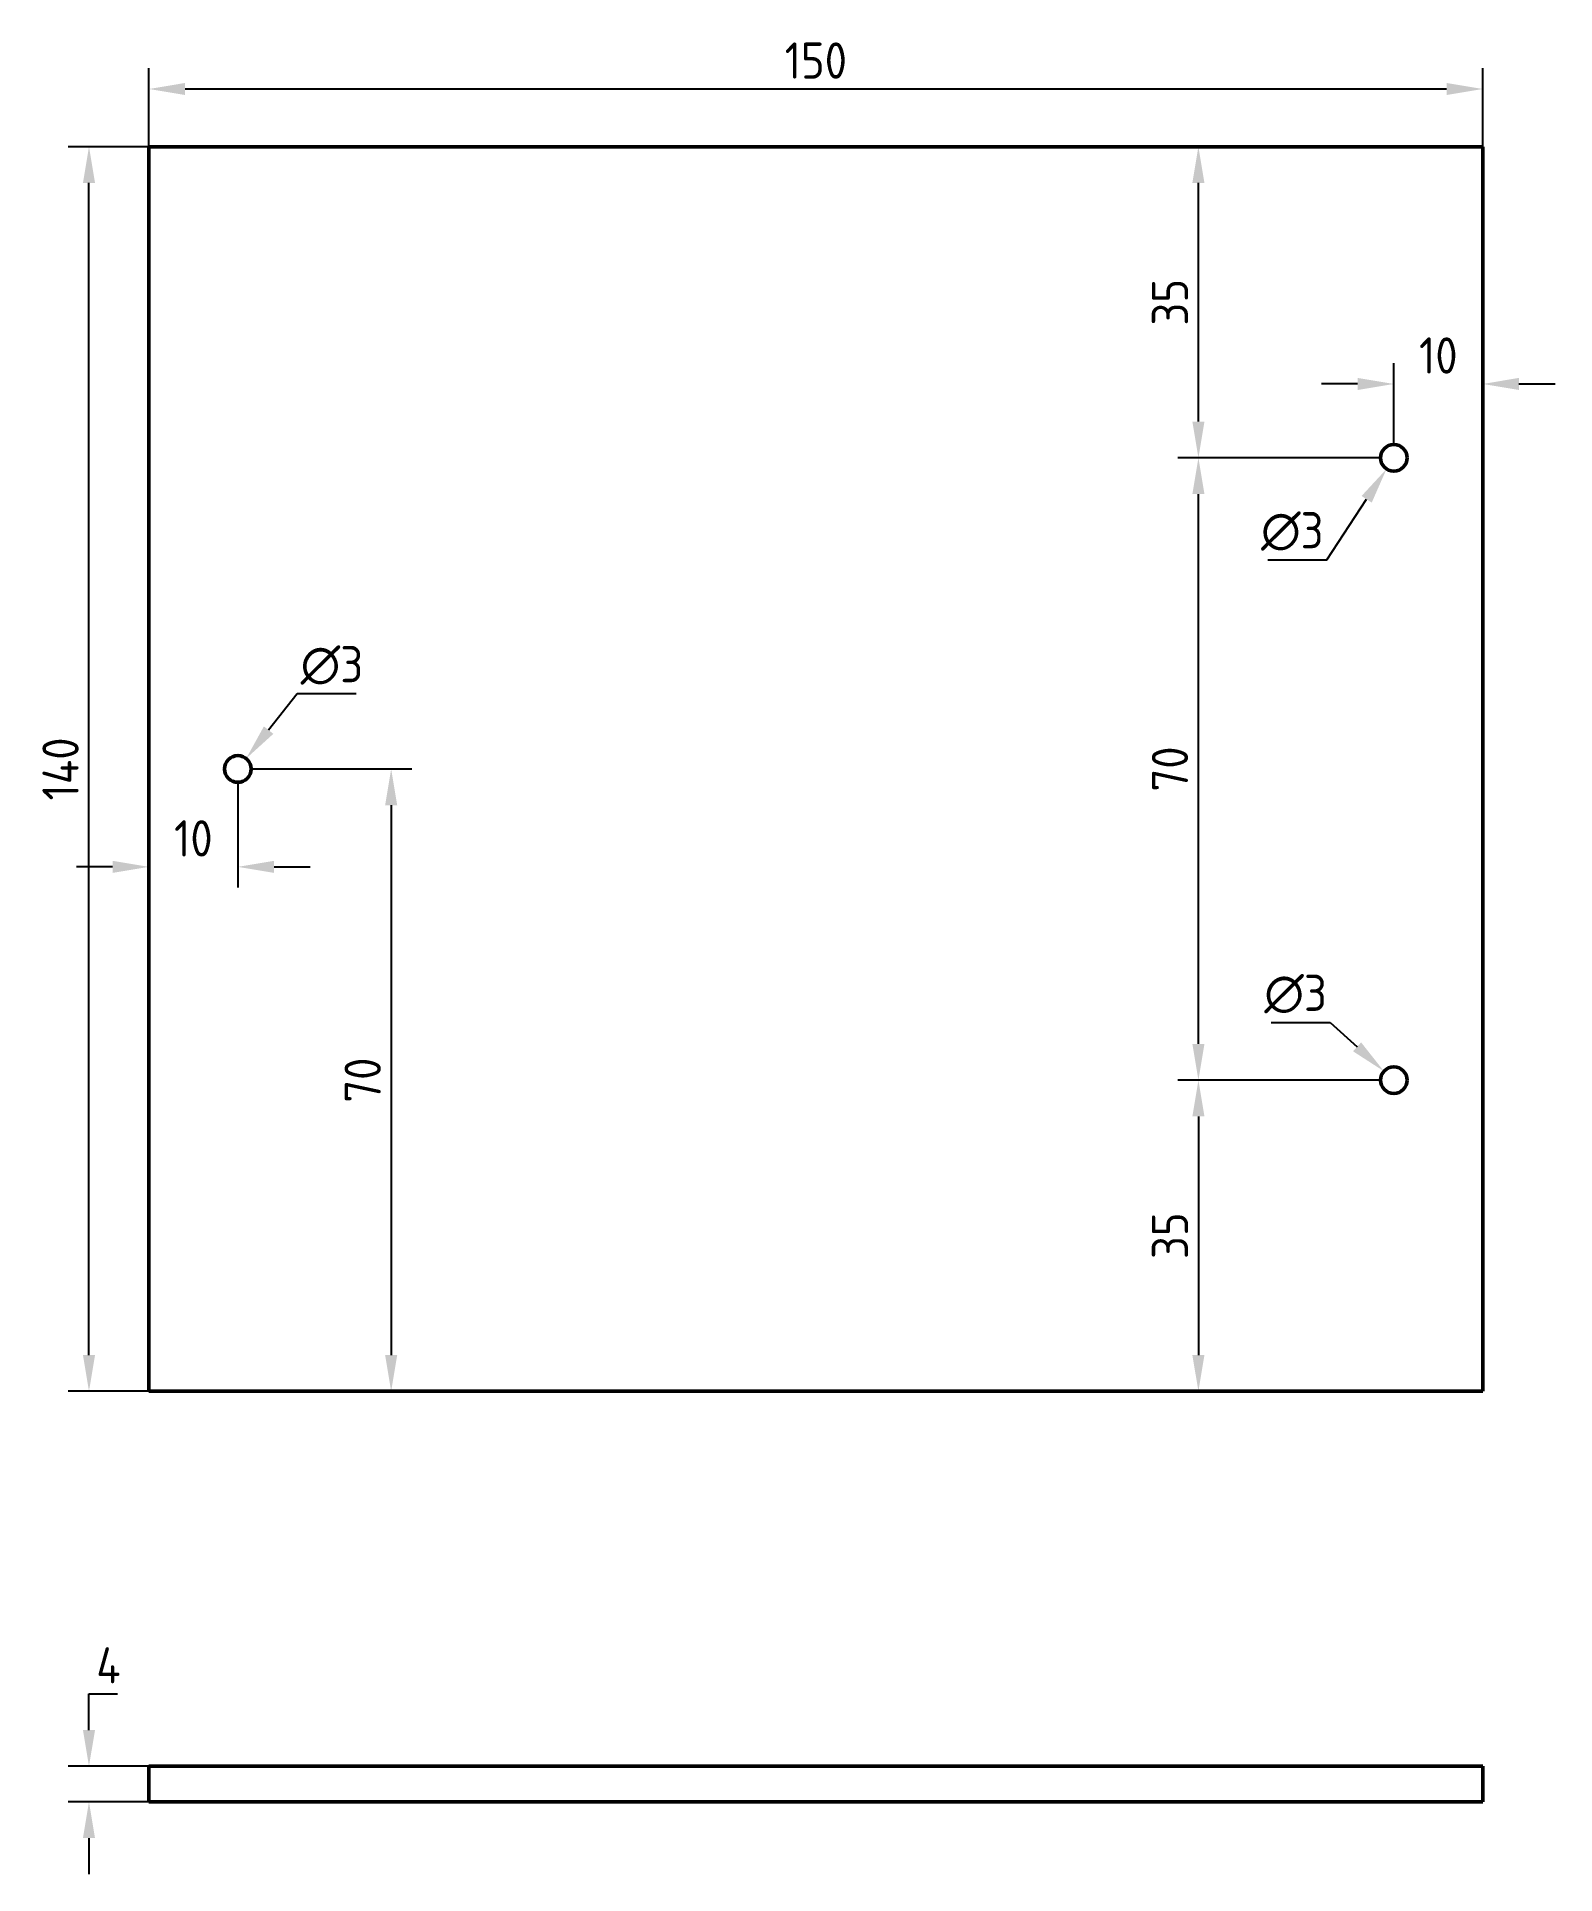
# Model space of a CAD drawing. Header units: millimetres. Extents: x 6016 to 10749, y -16 to 7395.
# Drawn here: x 6016.3 to 6187, y 7187.9 to 7394.6 of the extents above; entities that cross this region are included whole.
import ezdxf

# ---------------------------------------------------------------- set-up
doc = ezdxf.new("R2010")
doc.units = ezdxf.units.MM
doc.layers.add('Cotation', color=94, linetype='Continuous', lineweight=25)
doc.layers.add('Fort_0.5', color=30, linetype='Continuous', lineweight=50)
doc.styles.add('stylcotetecti', font='isocp.shx')
doc.dimstyles.new('mon ISO-25 tecti', dxfattribs={"dimscale": 0, "dimtxt": 3.5, "dimasz": 3.5, "dimexe": 2, "dimexo": 0, "dimgap": 1, "dimtad": 1, "dimtoh": 1, "dimtxsty": 'stylcotetecti', "dimcen": 0, "dimadec": 0, "dimazin": 2, "dimtfac": 1, "dimtofl": 0, "dimtmove": 0, "dimatfit": 3, "dimfxl": 0, "dimarcsym": 0})

msp = doc.modelspace()

# ---------------------------------------------------------------- blocks, each defined once
blk = doc.blocks.new('*D78')
at = {"layer": 'Cotation', "color": 0, "lineweight": -2}
for p, q in [((6028.88, 7382.2), (6028.88, 7391.02)), ((6178.88, 7382.2), (6178.88, 7391.02)), ((6032.95, 7388.69), (6174.8, 7388.69))]:
    blk.add_line(p, q, dxfattribs=at)
at = {"layer": 'Cotation', "color": 0}
for points in [[(6032.95, 7389.37), (6032.95, 7388.01), (6028.88, 7388.69)], [(6174.8, 7389.37), (6174.8, 7388.01), (6178.88, 7388.69)]]:
    blk.add_solid(points, dxfattribs=at)
at = {"layer": 'Defpoints', "color": 0}
for p in [(6178.88, 7388.69), (6028.88, 7382.2, 0), (6178.88, 7382.2, 0)]:
    blk.add_point(p, dxfattribs=at)
at = {"layer": 'Cotation', "color": 0, "insert": (6103.88, 7391.89), "char_height": 4.075, "attachment_point": 5, "style": 'stylcotetecti'}
blk.add_mtext('150', dxfattribs=at)
blk = doc.blocks.new('*D79')
at = {"layer": 'Cotation', "color": 0, "lineweight": -2}
for p, q in [((6028.88, 7382.2), (6019.81, 7382.2)), ((6022.14, 7246.27), (6022.14, 7378.12)), ((6028.88, 7242.2), (6019.81, 7242.2))]:
    blk.add_line(p, q, dxfattribs=at)
at = {"layer": 'Cotation', "color": 0}
for points in [[(6021.46, 7378.12), (6022.82, 7378.12), (6022.14, 7382.2)], [(6021.46, 7246.27), (6022.82, 7246.27), (6022.14, 7242.2)]]:
    blk.add_solid(points, dxfattribs=at)
at = {"layer": 'Defpoints', "color": 0}
for p in [(6022.14, 7382.2), (6028.88, 7382.2, 0), (6028.88, 7242.2, 0)]:
    blk.add_point(p, dxfattribs=at)
at = {"layer": 'Cotation', "color": 0, "insert": (6018.94, 7312.2), "char_height": 4.075, "attachment_point": 5, "rotation": 90, "style": 'stylcotetecti'}
blk.add_mtext('140', dxfattribs=at)
blk = doc.blocks.new('*D80')
at = {"layer": 'Cotation', "color": 0, "lineweight": -2}
for p, q in [((6045.56, 7320.64), (6042.34, 7316.57)), ((6052.2, 7320.64), (6045.56, 7320.64))]:
    blk.add_line(p, q, dxfattribs=at)
at = {"layer": 'Cotation', "color": 0}
blk.add_solid([(6041.81, 7316.99), (6042.87, 7316.15), (6039.81, 7313.37)], dxfattribs=at)
at = {"layer": 'Defpoints', "color": 0}
for p in [(6039.81, 7313.37), (6037.95, 7311.02)]:
    blk.add_point(p, dxfattribs=at)
at = {"layer": 'Cotation', "color": 0, "insert": (6049.46, 7323.85), "char_height": 4.075, "attachment_point": 5, "style": 'stylcotetecti'}
blk.add_mtext('∅3', dxfattribs=at)
blk = doc.blocks.new('*D81')
at = {"layer": 'Cotation', "color": 0, "lineweight": -2}
for p, q in [((6161.35, 7335.72), (6165.82, 7342.54)), ((6154.72, 7335.72), (6161.35, 7335.72))]:
    blk.add_line(p, q, dxfattribs=at)
at = {"layer": 'Cotation', "color": 0}
blk.add_solid([(6165.25, 7342.91), (6166.39, 7342.16), (6168.05, 7345.94)], dxfattribs=at)
at = {"layer": 'Defpoints', "color": 0}
for p in [(6169.7, 7348.45, 0), (6168.05, 7345.94, 0)]:
    blk.add_point(p, dxfattribs=at)
at = {"layer": 'Cotation', "color": 0, "insert": (6157.46, 7338.92), "char_height": 4.075, "attachment_point": 5, "style": 'stylcotetecti'}
blk.add_mtext('∅3', dxfattribs=at)
blk = doc.blocks.new('*D82')
at = {"layer": 'Cotation', "color": 0, "lineweight": -2}
for p, q in [((6155.09, 7283.67), (6161.72, 7283.67)), ((6161.72, 7283.67), (6164.74, 7280.94))]:
    blk.add_line(p, q, dxfattribs=at)
at = {"layer": 'Cotation', "color": 0}
blk.add_solid([(6165.2, 7281.44), (6164.29, 7280.44), (6167.76, 7278.2)], dxfattribs=at)
at = {"layer": 'Defpoints', "color": 0}
for p in [(6167.76, 7278.2), (6169.99, 7276.19)]:
    blk.add_point(p, dxfattribs=at)
at = {"layer": 'Cotation', "color": 0, "insert": (6157.83, 7286.88), "char_height": 4.075, "attachment_point": 5, "style": 'stylcotetecti'}
blk.add_mtext('∅3', dxfattribs=at)
blk = doc.blocks.new('*D83')
at = {"layer": 'Cotation', "color": 0, "lineweight": -2}
for p, q in [((6168.88, 7348.7), (6168.88, 7357.84)), ((6178.88, 7348.7), (6178.88, 7357.84)), ((6164.8, 7355.51), (6160.73, 7355.51)), ((6182.95, 7355.51), (6187.03, 7355.51))]:
    blk.add_line(p, q, dxfattribs=at)
at = {"layer": 'Cotation', "color": 0}
for points in [[(6164.8, 7356.19), (6164.8, 7354.83), (6168.88, 7355.51)], [(6182.95, 7356.19), (6182.95, 7354.83), (6178.88, 7355.51)]]:
    blk.add_solid(points, dxfattribs=at)
at = {"layer": 'Defpoints', "color": 0}
for p in [(6178.88, 7355.51), (6168.88, 7348.7, 0), (6178.88, 7348.7, 0)]:
    blk.add_point(p, dxfattribs=at)
at = {"layer": 'Cotation', "color": 0, "insert": (6173.88, 7358.71), "char_height": 4.075, "attachment_point": 5, "style": 'stylcotetecti'}
blk.add_mtext('10', dxfattribs=at)
blk = doc.blocks.new('*D84')
at = {"layer": 'Cotation', "color": 0, "lineweight": -2}
for p, q in [((6028.88, 7310.7), (6028.88, 7298.86)), ((6038.88, 7310.7), (6038.88, 7298.86)), ((6024.8, 7301.19), (6020.73, 7301.19)), ((6042.95, 7301.19), (6047.03, 7301.19))]:
    blk.add_line(p, q, dxfattribs=at)
at = {"layer": 'Cotation', "color": 0}
for points in [[(6024.8, 7301.87), (6024.8, 7300.51), (6028.88, 7301.19)], [(6042.95, 7301.87), (6042.95, 7300.51), (6038.88, 7301.19)]]:
    blk.add_solid(points, dxfattribs=at)
at = {"layer": 'Defpoints', "color": 0}
for p in [(6028.88, 7310.7, 0), (6038.88, 7310.7), (6028.88, 7301.19)]:
    blk.add_point(p, dxfattribs=at)
at = {"layer": 'Cotation', "color": 0, "insert": (6033.88, 7304.39), "char_height": 4.075, "attachment_point": 5, "style": 'stylcotetecti'}
blk.add_mtext('10', dxfattribs=at)
blk = doc.blocks.new('*D85')
at = {"layer": 'Cotation', "color": 0, "lineweight": -2}
for p, q in [((6040.38, 7312.2), (6058.45, 7312.2)), ((6056.12, 7308.12), (6056.12, 7246.27)), ((6040.38, 7242.2), (6058.45, 7242.2))]:
    blk.add_line(p, q, dxfattribs=at)
at = {"layer": 'Cotation', "color": 0}
for points in [[(6055.44, 7308.12), (6056.8, 7308.12), (6056.12, 7312.2)], [(6055.44, 7246.27), (6056.8, 7246.27), (6056.12, 7242.2)]]:
    blk.add_solid(points, dxfattribs=at)
at = {"layer": 'Defpoints', "color": 0}
for p in [(6040.38, 7312.2), (6040.38, 7242.2, 0), (6056.12, 7242.2)]:
    blk.add_point(p, dxfattribs=at)
at = {"layer": 'Cotation', "color": 0, "insert": (6052.92, 7277.2), "char_height": 4.075, "attachment_point": 5, "rotation": 90, "style": 'stylcotetecti'}
blk.add_mtext('70', dxfattribs=at)
blk = doc.blocks.new('*D86')
at = {"layer": 'Cotation', "color": 0, "lineweight": -2}
for p, q in [((6167.38, 7277.2), (6144.57, 7277.2)), ((6146.9, 7273.12), (6146.9, 7246.27)), ((6167.38, 7242.2), (6144.57, 7242.2))]:
    blk.add_line(p, q, dxfattribs=at)
at = {"layer": 'Cotation', "color": 0}
for points in [[(6146.22, 7273.12), (6147.58, 7273.12), (6146.9, 7277.2)], [(6146.22, 7246.27), (6147.58, 7246.27), (6146.9, 7242.2)]]:
    blk.add_solid(points, dxfattribs=at)
at = {"layer": 'Defpoints', "color": 0}
for p in [(6167.38, 7277.2), (6146.9, 7242.2), (6167.38, 7242.2, 0)]:
    blk.add_point(p, dxfattribs=at)
at = {"layer": 'Cotation', "color": 0, "insert": (6143.7, 7259.7), "char_height": 4.075, "attachment_point": 5, "rotation": 90, "style": 'stylcotetecti'}
blk.add_mtext('35', dxfattribs=at)
blk = doc.blocks.new('*D87')
at = {"layer": 'Cotation', "color": 0, "lineweight": -2}
for p, q in [((6167.38, 7347.2), (6144.57, 7347.2)), ((6146.9, 7281.27), (6146.9, 7343.12)), ((6167.38, 7277.2), (6144.57, 7277.2))]:
    blk.add_line(p, q, dxfattribs=at)
at = {"layer": 'Cotation', "color": 0}
for points in [[(6146.22, 7343.12), (6147.58, 7343.12), (6146.9, 7347.2)], [(6146.22, 7281.27), (6147.58, 7281.27), (6146.9, 7277.2)]]:
    blk.add_solid(points, dxfattribs=at)
at = {"layer": 'Defpoints', "color": 0}
for p in [(6146.9, 7347.2), (6167.38, 7347.2, 0), (6167.38, 7277.2)]:
    blk.add_point(p, dxfattribs=at)
at = {"layer": 'Cotation', "color": 0, "insert": (6143.7, 7312.2), "char_height": 4.075, "attachment_point": 5, "rotation": 90, "style": 'stylcotetecti'}
blk.add_mtext('70', dxfattribs=at)
blk = doc.blocks.new('*D88')
at = {"layer": 'Cotation', "color": 0, "lineweight": -2}
for p, q in [((6167.38, 7382.2), (6144.57, 7382.2)), ((6146.9, 7351.27), (6146.9, 7378.12)), ((6167.38, 7347.2), (6144.57, 7347.2))]:
    blk.add_line(p, q, dxfattribs=at)
at = {"layer": 'Cotation', "color": 0}
for points in [[(6146.22, 7378.12), (6147.58, 7378.12), (6146.9, 7382.2)], [(6146.22, 7351.27), (6147.58, 7351.27), (6146.9, 7347.2)]]:
    blk.add_solid(points, dxfattribs=at)
at = {"layer": 'Defpoints', "color": 0}
for p in [(6146.9, 7382.2), (6167.38, 7382.2, 0), (6167.38, 7347.2)]:
    blk.add_point(p, dxfattribs=at)
at = {"layer": 'Cotation', "color": 0, "insert": (6143.7, 7364.7), "char_height": 4.075, "attachment_point": 5, "rotation": 90, "style": 'stylcotetecti'}
blk.add_mtext('35', dxfattribs=at)
blk = doc.blocks.new('*D109')
at = {"layer": 'Cotation', "color": 0, "lineweight": -2}
for p, q in [((6022.14, 7204.09), (6022.14, 7208.17)), ((6022.14, 7208.17), (6025.35, 7208.17)), ((6028.88, 7200.02), (6019.81, 7200.02)), ((6028.88, 7196.02), (6019.81, 7196.02)), ((6022.14, 7191.94), (6022.14, 7187.87))]:
    blk.add_line(p, q, dxfattribs=at)
at = {"layer": 'Cotation', "color": 0}
for points in [[(6021.46, 7204.09), (6022.82, 7204.09), (6022.14, 7200.02)], [(6021.46, 7191.94), (6022.82, 7191.94), (6022.14, 7196.02)]]:
    blk.add_solid(points, dxfattribs=at)
at = {"layer": 'Defpoints', "color": 0}
for p in [(6022.14, 7200.02), (6028.88, 7200.02), (6028.88, 7196.02)]:
    blk.add_point(p, dxfattribs=at)
at = {"layer": 'Cotation', "color": 0, "insert": (6024.33, 7211.37), "char_height": 4.07, "attachment_point": 5, "style": 'stylcotetecti'}
blk.add_mtext('4', dxfattribs=at)

# ---------------------------------------------------------------- dimensions: what is measured, and where the dimension line sits
at = {"layer": 'Cotation'}
for base, p1, p2, picture, middle in [((6178.877, 7388.691), (6028.877, 7382.198, 0), (6178.877, 7382.198, 0), '*D78', (6103.877, 7391.893)), ((6178.877, 7355.511), (6168.877, 7348.698, 0), (6178.877, 7348.698, 0), '*D83', (6173.877, 7358.713)), ((6028.877, 7301.189), (6038.877, 7310.698), (6028.877, 7310.698, 0), '*D84', (6033.877, 7304.391))]:
    dim = msp.add_linear_dim(base=base, p1=p1, p2=p2, dimstyle='mon ISO-25 tecti', override={"dimscale": 1.164285}, dxfattribs=at)
    dim.commit()
    dim.dimension.update_dxf_attribs({"geometry": picture, "text_midpoint": middle})
for base, p1, p2, picture, middle in [((6022.143, 7382.198), (6028.877, 7242.198, 0), (6028.877, 7382.198, 0), '*D79', (6018.941, 7312.198)), ((6146.903, 7382.198), (6167.377, 7347.198), (6167.377, 7382.198, 0), '*D88', (6143.701, 7364.698)), ((6146.903, 7347.198), (6167.377, 7277.198), (6167.377, 7347.198, 0), '*D87', (6143.701, 7312.198)), ((6056.123, 7242.198), (6040.377, 7312.198), (6040.377, 7242.198, 0), '*D85', (6052.921, 7277.198)), ((6146.903, 7242.198), (6167.377, 7277.198), (6167.377, 7242.198, 0), '*D86', (6143.701, 7259.698)), ((6022.143, 7200.018), (6028.877, 7196.018), (6028.877, 7200.018), '*D109', (6024.326, 7211.37))]:
    dim = msp.add_linear_dim(base=base, p1=p1, p2=p2, angle=90, dimstyle='mon ISO-25 tecti', override={"dimscale": 1.164285}, dxfattribs=at)
    dim.commit()
    dim.dimension.update_dxf_attribs({"geometry": picture, "text_midpoint": middle})
for p1, p2, picture, middle in [((6169.699, 7348.453, 0), (6168.055, 7345.943, 0), '*D81', (6157.456, 7338.92)), ((6169.989, 7276.191), (6167.765, 7278.205), '*D82', (6157.826, 7286.877))]:
    dim = msp.add_diameter_dim_2p(p1=p1, p2=p2, dimstyle='mon ISO-25 tecti', override={"dimscale": 1.164285}, dxfattribs=at)
    dim.commit()
    dim.dimension.update_dxf_attribs({"geometry": picture, "text_midpoint": middle})
dim = msp.add_diameter_dim_2p(p1=(6037.946, 7311.022), p2=(6039.808, 7313.374), dimstyle='mon ISO-25 tecti', override={"dimscale": 1.164285}, dxfattribs=at)
dim.commit()
dim.dimension.update_dxf_attribs({"geometry": '*D80', "text_midpoint": (6049.462, 7320.645), "dimtype": 163})

# ---------------------------------------------------------------- linework, layer by layer
at = {"layer": 'Fort_0.5'}
for p, q in [((6028.877, 7382.198, 0), (6178.877, 7382.198, 0)), ((6028.877, 7242.198, 0), (6028.877, 7382.198, 0)), ((6178.877, 7382.198, 0), (6178.877, 7242.198, 0)), ((6178.877, 7242.198, 0), (6028.877, 7242.198, 0)), ((6028.877, 7200.018), (6028.877, 7196.018)), ((6028.877, 7200.018), (6178.877, 7200.018)), ((6178.877, 7196.018), (6178.877, 7200.018)), ((6028.877, 7196.018), (6178.877, 7196.018))]:
    msp.add_line(p, q, dxfattribs=at)
for centre in [(6168.877, 7347.198, 0), (6038.877, 7312.198), (6168.877, 7277.198)]:
    msp.add_circle(centre, 1.5, dxfattribs=at)

msp.set_redraw_order([(e.dxf.handle, doc.entitydb.next_handle()) for e in msp.query("TEXT MTEXT ATTDEF DIMENSION ARC_DIMENSION")])  # texts and dimensions are drawn at this point

doc.saveas('drawing.dxf')
